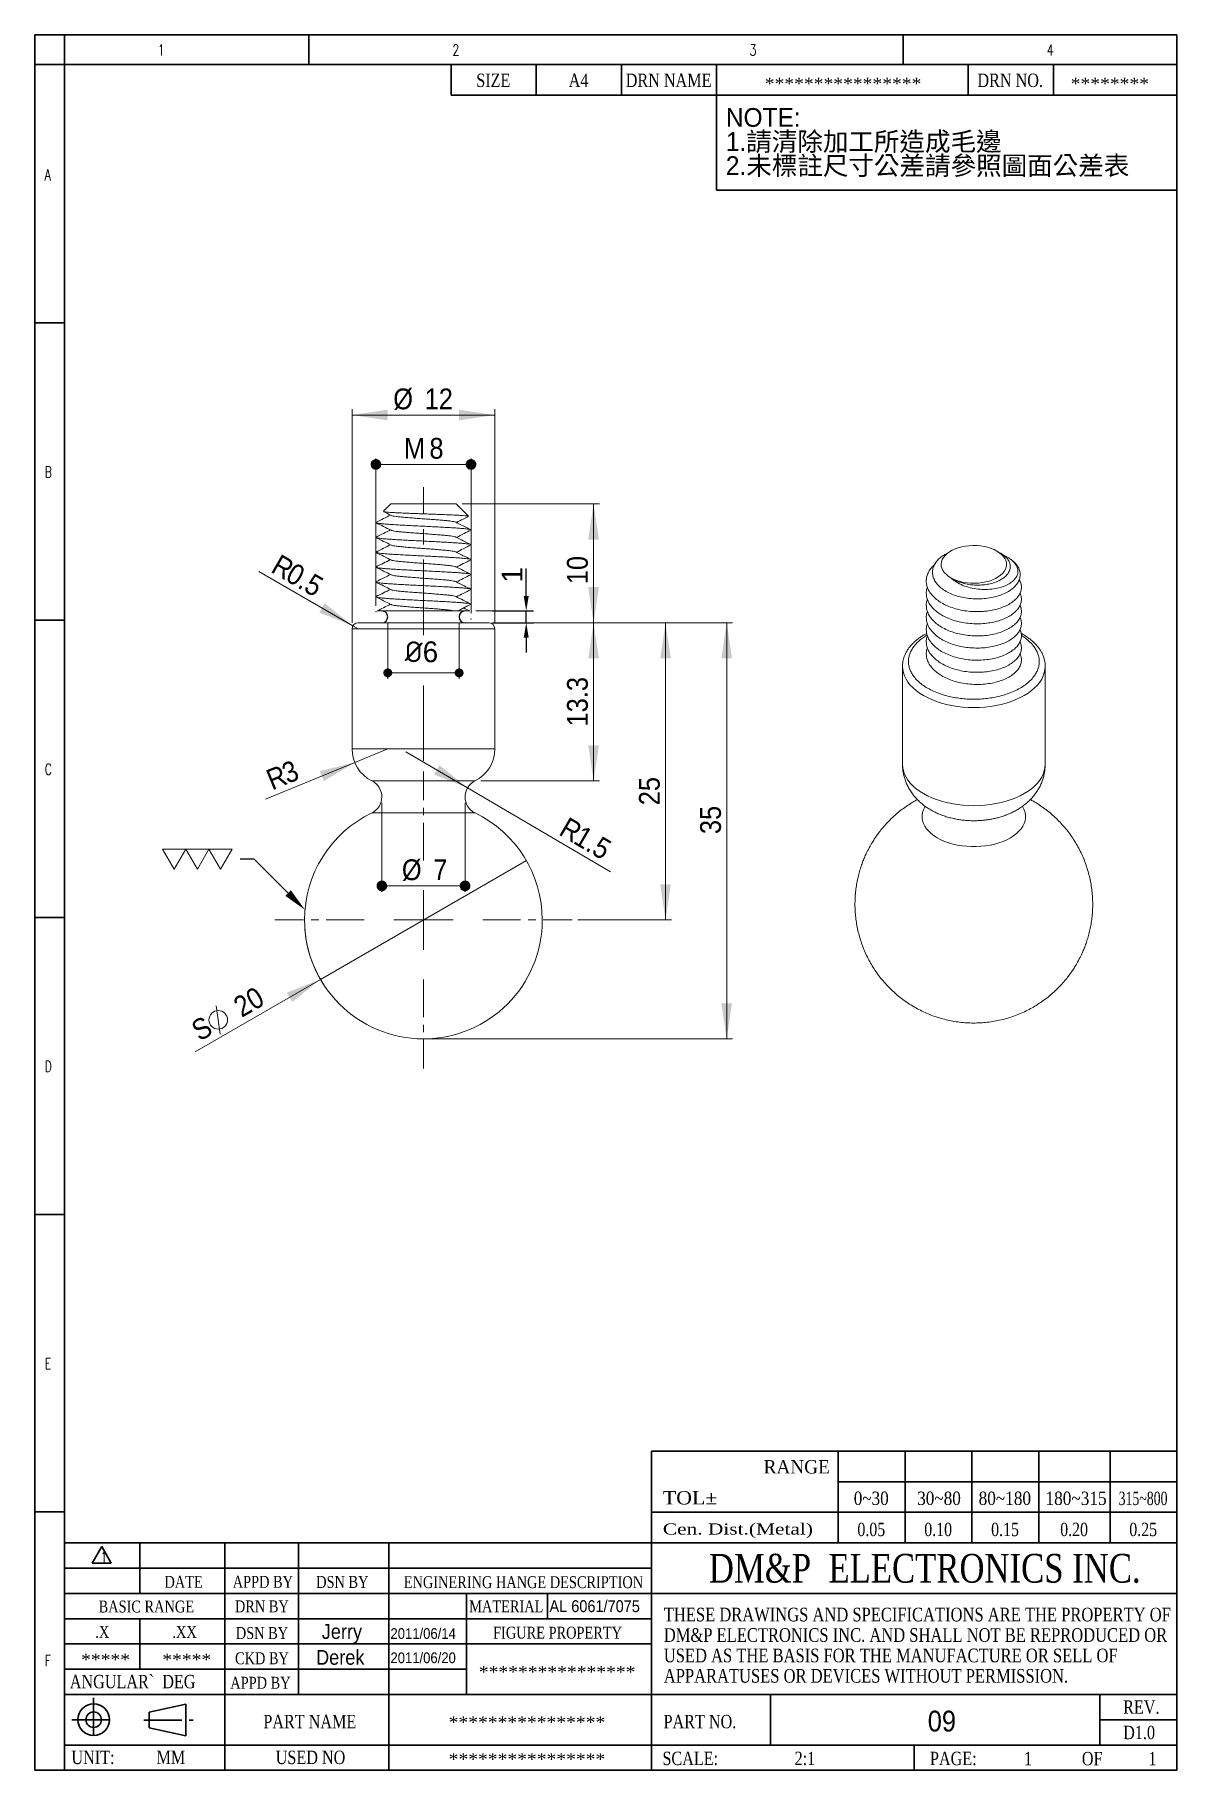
# Model space of a CAD drawing. Header units: millimetres. Extents: x 10 to 202, y 2 to 295.
import ezdxf
from ezdxf import colors
from ezdxf.entities.mleader import LeaderData, LeaderLine
from ezdxf.math import Vec2, Vec3

# ---------------------------------------------------------------- set-up
doc = ezdxf.new("R2010")
doc.units = ezdxf.units.MM
doc.header["$PDSIZE"] = -1
doc.linetypes.add('CENTER', pattern=[10.16, 6.35, -1.27, 1.27, -1.27])
doc.linetypes.add('CENTERX2', pattern=[20.32, 12.7, -2.54, 2.54, -2.54])
doc.layers.add('SLD-0', color=179, linetype='Continuous')
for name, color, linetype, lineweight in [('中心線2', 1, 'CENTER', 15), ('尺寸標柱線', 3, 'Continuous', 15), ('文字線性', 179, 'Continuous', 15)]:
    doc.layers.add(name, color=color, linetype=linetype, lineweight=lineweight)
doc.styles.add('SLDTEXTSTYLE0', font='GOTHIC.TTF', dxfattribs={"width": 0.913})
doc.styles.add('SLDTEXTSTYLE1', font='')
doc.styles.add('SLDTEXTSTYLE10', font='times.ttf', dxfattribs={"width": 1.26888})
doc.styles.add('SLDTEXTSTYLE11', font='times.ttf', dxfattribs={"width": 0.786331})
doc.styles.add('SLDTEXTSTYLE12', font='times.ttf', dxfattribs={"width": 0.8})
doc.styles.add('SLDTEXTSTYLE13', font='times.ttf', dxfattribs={"width": 1.090687})
doc.styles.add('SLDTEXTSTYLE14', font='txt_____.ttf', dxfattribs={"width": 0.75})
doc.styles.add('SLDTEXTSTYLE15', font='txt_____.ttf', dxfattribs={"width": 0.7})
doc.styles.add('SLDTEXTSTYLE2', font='', dxfattribs={"bigfont": 'bigfont'})
doc.styles.add('SLDTEXTSTYLE3', font='times.ttf', dxfattribs={"width": 0.950828})
doc.styles.add('SLDTEXTSTYLE4', font='times.ttf', dxfattribs={"width": 1.081739})
doc.styles.add('SLDTEXTSTYLE5', font='times.ttf', dxfattribs={"width": 0.846979})
doc.styles.add('SLDTEXTSTYLE6', font='times.ttf', dxfattribs={"width": 0.850598})
doc.styles.add('SLDTEXTSTYLE7', font='times.ttf', dxfattribs={"width": 0.853029})
doc.styles.add('SLDTEXTSTYLE8', font='times.ttf', dxfattribs={"width": 0.854773})
doc.styles.add('SLDTEXTSTYLE9', font='times.ttf', dxfattribs={"width": 0.683818})
doc.styles.get("Standard").update_dxf_attribs({"font": 'GOTHIC.TTF'})
doc.styles.get('SLDTEXTSTYLE1').set_extended_font_data('新細明體')
doc.styles.get('SLDTEXTSTYLE2').set_extended_font_data('新細明體')
doc.dimstyles.new('ISO-25', dxfattribs={"dimtxt": 3.5, "dimasz": 2.5, "dimexe": 1.25, "dimexo": 0.625, "dimtad": 1, "dimlfac": 0.5, "dimtxsty": 'Standard', "dimcen": 2.5, "dimadec": 0, "dimazin": 0, "dimtfac": 1, "dimtmove": 0, "dimatfit": 3, "dimfxl": 0, "dimarcsym": 0})
doc.dimstyles.new('SLDDIMSTYLE0', dxfattribs={"dimtxt": 3.5, "dimasz": 1.8, "dimexe": 0, "dimexo": 0.0625, "dimgap": 0.875, "dimtad": 2, "dimdec": 1, "dimlfac": 0.5, "dimrnd": 1e-09, "dimzin": 12, "dimdsep": 46, "dimtxsty": 'SLDTEXTSTYLE0', "dimblk1": 'DOT', "dimblk2": 'DOT', "dimsah": 1, "dimcen": 0.09, "dimadec": 0, "dimazin": 0, "dimtfac": 1, "dimtdec": 1, "dimtofl": 0, "dimtmove": 0, "dimatfit": 3, "dimldrblk": 'DOT', "dimfxl": 0, "dimtolj": 1, "dimtzin": 12, "dimarcsym": 0})
doc.dimstyles.new('SLDDIMSTYLE1', dxfattribs={"dimtxt": 3.5, "dimasz": 6, "dimexe": 0, "dimexo": 0.0625, "dimgap": 0.875, "dimtad": 2, "dimlfac": 0.5, "dimrnd": 1e-09, "dimzin": 12, "dimdsep": 46, "dimtxsty": 'SLDTEXTSTYLE0', "dimsah": 1, "dimcen": 0.09, "dimadec": 0, "dimazin": 0, "dimtfac": 1, "dimtofl": 0, "dimtmove": 0, "dimatfit": 3, "dimfxl": 0, "dimtolj": 1, "dimtzin": 12, "dimarcsym": 0})
doc.dimstyles.new('SLDDIMSTYLE2', dxfattribs={"dimtxt": 3.5, "dimasz": 6, "dimexe": 0, "dimexo": 0.0625, "dimgap": 0.875, "dimtad": 2, "dimlfac": 0.5, "dimrnd": 1e-09, "dimzin": 12, "dimdsep": 46, "dimtxsty": 'SLDTEXTSTYLE0', "dimsah": 1, "dimcen": 0.09, "dimadec": 0, "dimazin": 0, "dimtfac": 1, "dimtmove": 0, "dimatfit": 3, "dimfxl": 0, "dimtolj": 1, "dimtzin": 12, "dimarcsym": 0})
doc.dimstyles.new('SLDDIMSTYLE3', dxfattribs={"dimtxt": 3.5, "dimasz": 6, "dimexe": 0, "dimexo": 0.0625, "dimgap": 0.875, "dimtad": 2, "dimdec": 1, "dimlfac": 0.5, "dimrnd": 1e-09, "dimzin": 12, "dimdsep": 46, "dimtxsty": 'SLDTEXTSTYLE0', "dimsah": 1, "dimcen": 0.09, "dimadec": 0, "dimazin": 0, "dimtfac": 1, "dimtdec": 1, "dimtofl": 0, "dimtmove": 0, "dimatfit": 3, "dimfxl": 0, "dimtolj": 1, "dimtzin": 12, "dimarcsym": 0})
doc.dimstyles.new('SLDDIMSTYLE4', dxfattribs={"dimtxt": 3.5, "dimasz": 6, "dimexe": 0, "dimexo": 0.0625, "dimgap": 0.875, "dimtad": 2, "dimlfac": 0.5, "dimrnd": 1e-09, "dimzin": 12, "dimdsep": 46, "dimtxsty": 'SLDTEXTSTYLE0', "dimsah": 1, "dimcen": 0.09, "dimadec": 0, "dimazin": 0, "dimtfac": 1, "dimtofl": 0, "dimtmove": 0, "dimatfit": 3, "dimfxl": 0, "dimtolj": 1, "dimtzin": 12, "dimarcsym": 0})
doc.dimstyles.new('SLDDIMSTYLE5', dxfattribs={"dimtxt": 3.5, "dimasz": 6, "dimexe": 0, "dimexo": 0.0625, "dimgap": 0.875, "dimtad": 2, "dimdec": 1, "dimlfac": 0.5, "dimrnd": 1e-09, "dimzin": 12, "dimdsep": 46, "dimtxsty": 'SLDTEXTSTYLE0', "dimsah": 1, "dimcen": 0.09, "dimadec": 0, "dimazin": 0, "dimtfac": 1, "dimtdec": 1, "dimtofl": 0, "dimtmove": 1, "dimatfit": 3, "dimfxl": 0, "dimtolj": 1, "dimtzin": 12, "dimarcsym": 0})
doc.dimstyles.new('SLDDIMSTYLE6', dxfattribs={"dimtxt": 3.5, "dimasz": 6, "dimexe": 0, "dimexo": 0.0625, "dimgap": 0.875, "dimtad": 2, "dimdec": 1, "dimlfac": 0.5, "dimrnd": 1e-09, "dimzin": 12, "dimdsep": 46, "dimtxsty": 'SLDTEXTSTYLE0', "dimsah": 1, "dimcen": 0.09, "dimadec": 0, "dimazin": 0, "dimtfac": 1, "dimtdec": 1, "dimtofl": 0, "dimtmove": 0, "dimatfit": 3, "dimfxl": 0, "dimtolj": 1, "dimtzin": 12, "dimarcsym": 0})
doc.dimstyles.new('SLDDIMSTYLE7', dxfattribs={"dimtxt": 3.5, "dimasz": 1.8, "dimexe": 0, "dimexo": 0.0625, "dimgap": 0.875, "dimtad": 2, "dimlfac": 0.5, "dimrnd": 1e-09, "dimzin": 12, "dimdsep": 46, "dimtxsty": 'SLDTEXTSTYLE0', "dimblk1": 'DOT', "dimblk2": 'DOT', "dimsah": 1, "dimcen": 0.09, "dimadec": 0, "dimazin": 0, "dimtfac": 1, "dimtofl": 0, "dimtmove": 0, "dimatfit": 3, "dimldrblk": 'DOT', "dimfxl": 0, "dimtolj": 1, "dimtzin": 12, "dimarcsym": 0})

msp = doc.modelspace()

# ---------------------------------------------------------------- texts
at = {"layer": 'SLD-0', "color": 7, "attachment_point": 1}
for s, insert, char_height, style in [('1', (30.683, 292.852), 1.852, 'SLDTEXTSTYLE14'), ('2', (80.267, 292.852), 1.852, 'SLDTEXTSTYLE14'), ('3', (130.267, 292.852), 1.852, 'SLDTEXTSTYLE14'), ('4', (180.267, 292.852), 1.852, 'SLDTEXTSTYLE14'), ('SIZE', (84.292, 287.956), 2.25, 'SLDTEXTSTYLE12'), ('A4', (99.849, 287.956), 2.25, 'SLDTEXTSTYLE12'), ('DRN NAME', (109.447, 287.956), 2.25, 'SLDTEXTSTYLE12'), ('****************', (132.836, 287.246), 2, 'SLDTEXTSTYLE13'), ('DRN NO.', (168.619, 287.956), 2.25, 'SLDTEXTSTYLE12'), ('********', (184.314, 287.246), 2, 'SLDTEXTSTYLE13'), ('A', (11.667, 271.852), 1.852, 'SLDTEXTSTYLE14'), ('B', (11.667, 221.852), 1.852, 'SLDTEXTSTYLE14'), ('C', (11.667, 171.852), 1.852, 'SLDTEXTSTYLE14'), ('D', (11.667, 121.852), 1.852, 'SLDTEXTSTYLE14'), ('E', (11.667, 71.852), 1.852, 'SLDTEXTSTYLE14'), ('RANGE', (132.652, 54.684), 2.25, 'SLDTEXTSTYLE3'), ('TOL±', (115.692, 49.471), 2.25, 'SLDTEXTSTYLE4'), ('0~30', (147.819, 49.39), 2.25, 'SLDTEXTSTYLE5'), ('30~80', (158.486, 49.39), 2.25, 'SLDTEXTSTYLE6'), ('80~180', (168.825, 49.39), 2.25, 'SLDTEXTSTYLE7'), ('180~315', (180.075, 49.39), 2.25, 'SLDTEXTSTYLE8'), ('315~800', (192.375, 49.371), 2.25, 'SLDTEXTSTYLE9'), ('Cen. Dist.(Metal)', (115.692, 44.034), 1.875, 'SLDTEXTSTYLE10'), ('0.05', (148.425, 44.147), 2.25, 'SLDTEXTSTYLE11'), ('0.10', (159.675, 44.147), 2.25, 'SLDTEXTSTYLE11'), ('0.15', (170.925, 44.147), 2.25, 'SLDTEXTSTYLE11'), ('0.20', (182.55, 44.147), 2.25, 'SLDTEXTSTYLE11'), ('0.25', (194.175, 44.147), 2.25, 'SLDTEXTSTYLE11'), ('1', (21.068, 39.252), 1.8, 'SLDTEXTSTYLE15'), ('DM&P  ELECTRONICS INC.', (123.441, 38.903), 4.83, 'SLDTEXTSTYLE12'), ('DATE', (31.828, 35.206), 2, 'SLDTEXTSTYLE12'), ('APPD BY', (43.321, 35.206), 2, 'SLDTEXTSTYLE12'), ('DSN BY', (57.36, 35.19), 2, 'SLDTEXTSTYLE12'), ('ENGINERING HANGE DESCRIPTION', (72.1, 35.155), 2, 'SLDTEXTSTYLE12'), ('BASIC RANGE', (20.757, 31.05), 2, 'SLDTEXTSTYLE12'), ('DRN BY', (43.687, 31.081), 2, 'SLDTEXTSTYLE12'), ('MATERIAL', (83.109, 31.081), 2, 'SLDTEXTSTYLE12'), ('.X', (20.197, 26.77), 2, 'SLDTEXTSTYLE12'), ('.XX', (33.175, 26.77), 2, 'SLDTEXTSTYLE12'), ('DSN BY', (43.841, 26.595), 2, 'SLDTEXTSTYLE12'), ('FIGURE PROPERTY', (87.129, 26.655), 2, 'SLDTEXTSTYLE12'), ('F', (11.667, 21.852), 1.852, 'SLDTEXTSTYLE14'), ('*****', (17.803, 22.113), 2, 'SLDTEXTSTYLE13'), ('*****', (31.466, 22.113), 2, 'SLDTEXTSTYLE13'), ('CKD BY', (43.705, 22.345), 2, 'SLDTEXTSTYLE12'), ('ANGULAR`  DEG', (15.904, 18.549), 2.25, 'SLDTEXTSTYLE12'), ('APPD BY', (42.905, 18.224), 2, 'SLDTEXTSTYLE12'), ('****************', (84.726, 20.037), 2, 'SLDTEXTSTYLE13'), ('PART NAME', (48.472, 11.819), 2.25, 'SLDTEXTSTYLE12'), ('PART NO.', (115.806, 11.819), 2.25, 'SLDTEXTSTYLE12'), ('REV.', (193.141, 14.264), 2.25, 'SLDTEXTSTYLE12'), ('****************', (79.645, 11.569), 2, 'SLDTEXTSTYLE13'), ('D1.0', (193.141, 9.988), 2.25, 'SLDTEXTSTYLE12'), ('UNIT:', (16.182, 5.8), 2.25, 'SLDTEXTSTYLE12'), ('MM', (30.495, 5.8), 2.25, 'SLDTEXTSTYLE12'), ('USED NO', (50.554, 5.8), 2.25, 'SLDTEXTSTYLE12'), ('****************', (79.645, 5.379), 2, 'SLDTEXTSTYLE13'), ('SCALE:', (115.619, 5.629), 2.25, 'SLDTEXTSTYLE12'), ('2:1', (137.865, 5.629), 2.25, 'SLDTEXTSTYLE12'), ('PAGE:', (160.637, 5.616), 2.25, 'SLDTEXTSTYLE12'), ('1', (176.458, 5.594), 2.25, 'SLDTEXTSTYLE12'), ('OF', (186.19, 5.594), 2.25, 'SLDTEXTSTYLE12'), ('1', (197.394, 5.594), 2.25, 'SLDTEXTSTYLE12')]:
    msp.add_mtext(s, dxfattribs=dict(at, insert=insert, char_height=char_height, style=style))
at = {"layer": '尺寸標柱線', "color": 5, "insert": (75.069, 190.656), "char_height": 3.5, "attachment_point": 5}
msp.add_mtext('{\\fISOCPEUR|b0|i0|c0|p34;%%C}6', dxfattribs=at)
at = {"layer": '文字線性', "color": 5, "attachment_point": 1, "style": 'SLDTEXTSTYLE0'}
for s, insert, char_height in [('AL 6061/7075', (96.615, 31.113), 2), ('Jerry', (58.301, 27.096), 2.5), ('2011/06/14', (69.859, 26.407), 1.8), ('Derek', (57.341, 22.754), 2.5), ('2011/06/20', (69.859, 22.325), 1.8), ('09', (160.263, 12.531), 3.5)]:
    msp.add_mtext(s, dxfattribs=dict(at, insert=insert, char_height=char_height))

# ---------------------------------------------------------------- blocks, each defined once
blk = doc.blocks.new('SW_NOTE_0')
at = {"layer": '文字線性', "color": 0, "char_height": 3.5, "attachment_point": 1}
for s, insert, style in [('NOTE:', (0, 4.37), 'SLDTEXTSTYLE1'), ('1.請清除加工所造成毛邊', (0, -0.13), 'SLDTEXTSTYLE2'), ('2.未標註尺寸公差請參照圖面公差表', (0, -4.63), 'SLDTEXTSTYLE2')]:
    blk.add_mtext(s, dxfattribs=dict(at, insert=insert, style=style))
blk = doc.blocks.new('SW_NOTE_1')
at = {"layer": 'SLD-0', "color": 0, "char_height": 2.3, "attachment_point": 1, "style": 'SLDTEXTSTYLE12'}
for s, insert in [('THESE DRAWINGS AND SPECIFICATIONS ARE THE PROPERTY OF', (0, 3.02)), ('DM&P ELECTRONICS INC. AND SHALL NOT BE REPRODUCED OR ', (0, -0.42)), ('USED AS THE BASIS FOR THE MANUFACTURE OR SELL OF ', (0, -3.86)), ('APPARATUSES OR DEVICES WITHOUT PERMISSION.', (0, -7.29))]:
    blk.add_mtext(s, dxfattribs=dict(at, insert=insert))
blk = doc.blocks.new('_DOT')
at = {"color": 0, "linetype": 'ByBlock', "lineweight": -2}
blk.add_line((-0.5, 0), (-1, 0), dxfattribs=at)
at = {"color": 0, "linetype": 'ByBlock', "const_width": 0.5}
blk.add_lwpolyline([(-0.25, 0, 1), (0.25, 0, 1)], format="xyb", close=True, dxfattribs=at)
blk = doc.blocks.new('*D4')
at = {"layer": '尺寸標柱線', "color": 5}
for p, q in [((67.41, 198.44), (67.41, 223.2)), ((67.41, 222.2), (83.41, 222.2)), ((83.41, 197.19), (83.41, 223.2))]:
    blk.add_line(p, q, dxfattribs=at)
at = {"layer": '尺寸標柱線', "color": 5, "xscale": 1.8, "yscale": 1.8, "rotation": 180.0000000000004}
blk.add_blockref('_DOT', (67.41, 222.2, 0.2), dxfattribs=at)
at = {"layer": '尺寸標柱線', "color": 5, "xscale": 1.8, "yscale": 1.8}
blk.add_blockref('_DOT', (83.41, 222.2, 0.2), dxfattribs=at)
at = {"layer": '尺寸標柱線', "color": 5, "char_height": 3.5, "attachment_point": 1, "style": 'SLDTEXTSTYLE0'}
for s, insert in [('M', (72.12, 226.67)), ('8', (76.41, 226.67))]:
    blk.add_mtext(s, dxfattribs=dict(at, insert=insert))
blk = doc.blocks.new('*D5')
at = {"layer": '尺寸標柱線', "color": 5}
for p, q in [((87.41, 195.56), (127.43, 195.56)), ((126.43, 125.56), (126.43, 195.56)), ((76.41, 125.56), (127.43, 125.56))]:
    blk.add_line(p, q, dxfattribs=at)
for points in [[(126.43, 195.56), (125.53, 189.56), (127.33, 189.56)], [(126.43, 125.56), (127.33, 131.56), (125.53, 131.56)]]:
    blk.add_solid(points, dxfattribs=at)
at = {"layer": '尺寸標柱線', "color": 5, "insert": (121.96, 160.01), "char_height": 3.5, "attachment_point": 1, "rotation": 90, "style": 'SLDTEXTSTYLE0'}
blk.add_mtext('35', dxfattribs=at)
blk = doc.blocks.new('SW_SYMBOL_MOD_SPHDIA')
at = {"layer": '尺寸標柱線', "color": 0}
blk.add_line((800, 0), (1200, 1000), dxfattribs=at)
blk.add_circle((1000, 500), 350, dxfattribs=at)
at = {"layer": '尺寸標柱線', "color": 0, "insert": (300, 525), "char_height": 783, "attachment_point": 5, "style": 'SLDTEXTSTYLE0'}
blk.add_mtext('S', dxfattribs=at)
blk = doc.blocks.new('*D6')
at = {"layer": '尺寸標柱線', "color": 5}
for q in [(92.73, 155.56), (36.99, 123.38)]:
    blk.add_line((58.09, 135.56), q, dxfattribs=at)
blk.add_arc((75.41, 145.56), 20, 182.8624, 212.8624, dxfattribs=at)
blk.add_solid([(58.09, 135.56), (52.44, 133.34), (53.34, 131.78)], dxfattribs=at)
at = {"layer": '尺寸標柱線', "color": 5, "xscale": 0.004470703125, "yscale": 0.004470703125, "zscale": 0.004470703125, "rotation": 29.99999999999999}
blk.add_blockref('SW_SYMBOL_MOD_SPHDIA', (38.13, 124.58), dxfattribs=at)
at = {"layer": '尺寸標柱線', "color": 5, "insert": (43.08, 132.11), "char_height": 3.5, "attachment_point": 1, "rotation": 30, "style": 'SLDTEXTSTYLE0'}
blk.add_mtext('20', dxfattribs=at)
blk = doc.blocks.new('*D8')
at = {"layer": '尺寸標柱線', "color": 5}
for p, q in [((81.91, 215.56), (105.03, 215.56)), ((104.03, 215.56), (104.03, 195.56)), ((87.41, 195.56), (105.03, 195.56))]:
    blk.add_line(p, q, dxfattribs=at)
for points in [[(104.03, 215.56), (103.13, 209.56), (104.93, 209.56)], [(104.03, 195.56), (104.93, 201.56), (103.13, 201.56)]]:
    blk.add_solid(points, dxfattribs=at)
at = {"layer": '尺寸標柱線', "color": 5, "insert": (99.56, 202.05), "char_height": 3.5, "attachment_point": 1, "rotation": 90, "style": 'SLDTEXTSTYLE0'}
blk.add_mtext('10', dxfattribs=at)
blk = doc.blocks.new('*D9')
at = {"layer": '尺寸標柱線', "color": 5}
for p, q in [((87.41, 195.56), (105.03, 195.56)), ((104.03, 195.56), (104.03, 168.96)), ((85.07, 168.96), (105.03, 168.96))]:
    blk.add_line(p, q, dxfattribs=at)
for points in [[(104.03, 195.56), (103.13, 189.56), (104.93, 189.56)], [(104.03, 168.96), (104.93, 174.96), (103.13, 174.96)]]:
    blk.add_solid(points, dxfattribs=at)
at = {"layer": '尺寸標柱線', "color": 5, "insert": (99.56, 178.12), "char_height": 3.5, "attachment_point": 1, "rotation": 90, "style": 'SLDTEXTSTYLE0'}
blk.add_mtext('13.3', dxfattribs=at)
blk = doc.blocks.new('*D10')
at = {"layer": '尺寸標柱線', "color": 5}
for p, q in [((87.41, 195.56), (117.14, 195.56)), ((116.14, 145.56), (116.14, 195.56)), ((101.41, 145.56), (117.14, 145.56))]:
    blk.add_line(p, q, dxfattribs=at)
for points in [[(116.14, 195.56), (115.24, 189.56), (117.04, 189.56)], [(116.14, 145.56), (117.04, 151.56), (115.24, 151.56)]]:
    blk.add_solid(points, dxfattribs=at)
at = {"layer": '尺寸標柱線', "color": 5, "insert": (111.67, 164.86), "char_height": 3.5, "attachment_point": 1, "rotation": 90, "style": 'SLDTEXTSTYLE0'}
blk.add_mtext('25', dxfattribs=at)
blk = doc.blocks.new('*D11')
at = {"layer": '尺寸標柱線', "color": 5}
for q in [(69.41, 174.33), (48.83, 165.87)]:
    blk.add_line((63.86, 172.05), q, dxfattribs=at)
blk.add_solid([(63.86, 172.05), (57.97, 170.6), (58.65, 168.93)], dxfattribs=at)
at = {"layer": '尺寸標柱線', "color": 5, "char_height": 3.5, "attachment_point": 1, "rotation": 22.3512, "style": 'SLDTEXTSTYLE0'}
for s, insert in [('3', (51.23, 171.66)), ('R', (48.61, 170.58))]:
    blk.add_mtext(s, dxfattribs=dict(at, insert=insert))
blk = doc.blocks.new('*D12')
at = {"layer": '尺寸標柱線', "color": 5}
for q in [(72.47, 173.85), (106.9, 153.66)]:
    blk.add_line((82.82, 167.78), q, dxfattribs=at)
blk.add_solid([(82.82, 167.78), (78.1, 171.6), (77.19, 170.04)], dxfattribs=at)
at = {"layer": '尺寸標柱線', "color": 5, "char_height": 3.5, "attachment_point": 1, "rotation": 329.6675, "style": 'SLDTEXTSTYLE0'}
for s, insert in [('R', (99.77, 163.01)), ('1.5', (102.21, 161.58))]:
    blk.add_mtext(s, dxfattribs=dict(at, insert=insert))
blk = doc.blocks.new('*D13')
at = {"layer": '尺寸標柱線', "color": 5}
for q in [(47.72, 204.19), (64.41, 194.56)]:
    blk.add_line((63.54, 195.06), q, dxfattribs=at)
blk.add_solid([(63.54, 195.06), (58.79, 198.84), (57.89, 197.28)], dxfattribs=at)
at = {"layer": '尺寸標柱線', "color": 5, "char_height": 3.5, "attachment_point": 1, "rotation": 330, "style": 'SLDTEXTSTYLE0'}
for s, insert in [('R', (51.3, 207.22)), ('0.5', (53.75, 205.8))]:
    blk.add_mtext(s, dxfattribs=dict(at, insert=insert))
blk = doc.blocks.new('*D14')
at = {"layer": '尺寸標柱線', "color": 5}
for p, q in [((63.41, 195.56), (63.41, 231.51)), ((87.41, 195.56), (87.41, 231.51)), ((63.41, 230.51), (87.41, 230.51))]:
    blk.add_line(p, q, dxfattribs=at)
for points in [[(63.41, 230.51), (69.41, 229.61), (69.41, 231.41)], [(87.41, 230.51), (81.41, 231.41), (81.41, 229.61)]]:
    blk.add_solid(points, dxfattribs=at)
at = {"layer": '尺寸標柱線', "color": 5, "char_height": 3.5, "attachment_point": 1, "style": 'SLDTEXTSTYLE0'}
for s, insert in [('%%c', (70.33, 234.98)), ('12', (75.61, 234.98))]:
    blk.add_mtext(s, dxfattribs=dict(at, insert=insert))
blk = doc.blocks.new('*D15')
at = {"layer": '尺寸標柱線', "color": 5}
for p, q in [((68.41, 165.27), (68.41, 150.29)), ((82.41, 165.27), (82.41, 150.29)), ((82.41, 151.29), (68.41, 151.29))]:
    blk.add_line(p, q, dxfattribs=at)
at = {"layer": '尺寸標柱線', "color": 5, "xscale": 1.8, "yscale": 1.8, "rotation": 180.0000000000004}
blk.add_blockref('_DOT', (68.41, 151.29, 0.2), dxfattribs=at)
at = {"layer": '尺寸標柱線', "color": 5, "xscale": 1.8, "yscale": 1.8}
blk.add_blockref('_DOT', (82.41, 151.29, 0.2), dxfattribs=at)
at = {"layer": '尺寸標柱線', "color": 5, "char_height": 3.5, "attachment_point": 1, "style": 'SLDTEXTSTYLE0'}
for s, insert in [('%%c', (71.78, 155.76)), ('7', (77.06, 155.76))]:
    blk.add_mtext(s, dxfattribs=dict(at, insert=insert))
blk = doc.blocks.new('SW_CENTERMARKSYMBOL_0')
at = {"layer": '中心線2', "color": 0}
for p, q in [((0, 10), (0, 25)), ((0, 0), (0, 5)), ((-10, 0), (-25, 0)), ((0, 0), (-5, 0)), ((0, 0), (0, -5)), ((0, 0), (5, 0)), ((10, 0), (25, 0)), ((0, -10), (0, -25))]:
    blk.add_line(p, q, dxfattribs=at)
blk = doc.blocks.new('*D19')
at = {"layer": 'Defpoints', "color": 0}
for p in [(86.41, 197.56), (92.7, 197.56), (86.41, 195.56)]:
    blk.add_point(p, dxfattribs=at)
at = {"layer": '尺寸標柱線', "color": 0, "lineweight": -2}
for p, q in [((92.7, 200.06), (92.7, 204.7)), ((87.03, 197.56), (93.95, 197.56)), ((92.7, 195.56), (92.7, 197.56)), ((87.03, 195.56), (93.95, 195.56)), ((92.7, 193.06), (92.7, 190.56))]:
    blk.add_line(p, q, dxfattribs=at)
at = {"layer": '尺寸標柱線', "color": 0}
for points in [[(92.28, 200.06), (93.12, 200.06), (92.7, 197.56)], [(92.28, 193.06), (93.12, 193.06), (92.7, 195.56)]]:
    blk.add_solid(points, dxfattribs=at)
at = {"layer": '尺寸標柱線', "color": 0, "insert": (90.32, 203.63), "char_height": 3.5, "attachment_point": 5, "rotation": 90}
blk.add_mtext('1', dxfattribs=at)

# ---------------------------------------------------------------- dimensions: what is measured, and where the dimension line sits
at = {"layer": '尺寸標柱線', "color": 5}
for base, p1, p2, text, dimstyle, picture, middle in [((87.407, 230.51), (63.407, 194.556), (87.407, 194.556), '%%c<>', 'SLDDIMSTYLE1', '*D14', (75.556, 230.51)), ((83.405, 222.199), (67.412, 197.444), (83.405, 196.188), 'M<>', 'SLDDIMSTYLE0', '*D4', (75.556, 222.199)), ((68.407, 151.29), (82.407, 166.268), (68.407, 166.268), '%%c<>', 'SLDDIMSTYLE7', '*D15', (75.709, 151.29))]:
    dim = msp.add_linear_dim(base=base, p1=p1, p2=p2, text=text, dimstyle=dimstyle, dxfattribs=at)
    dim.commit()
    dim.dimension.update_dxf_attribs({"geometry": picture, "text_midpoint": middle, "dimtype": 160})
for base, p1, p2, dimstyle, picture, middle in [((104.029, 195.556), (80.907, 215.556), (86.407, 195.556), 'SLDDIMSTYLE1', '*D8', (104.029, 204.635)), ((126.427, 195.556), (75.407, 125.556), (86.407, 195.556), 'SLDDIMSTYLE1', '*D5', (126.427, 162.594)), ((104.029, 168.956), (86.407, 195.556), (84.073, 168.956), 'SLDDIMSTYLE3', '*D9', (104.029, 182.647)), ((116.137, 195.556), (100.407, 145.556), (86.407, 195.556), 'SLDDIMSTYLE1', '*D10', (116.137, 167.443))]:
    dim = msp.add_linear_dim(base=base, p1=p1, p2=p2, angle=90, dimstyle=dimstyle, dxfattribs=at)
    dim.commit()
    dim.dimension.update_dxf_attribs({"geometry": picture, "text_midpoint": middle, "dimtype": 160})
for center, mpoint, dimstyle, picture, middle in [((64.407, 194.556), (63.541, 195.056), 'SLDDIMSTYLE6', '*D13', (52.874, 201.214)), ((69.407, 174.33), (63.858, 172.049), 'SLDDIMSTYLE4', '*D11', (52.608, 167.423)), ((85.407, 166.268), (82.817, 167.783), 'SLDDIMSTYLE5', '*D12', (101.71, 156.729))]:
    dim = msp.add_radius_dim(center=center, mpoint=mpoint, dimstyle=dimstyle, dxfattribs=at)
    dim.commit()
    dim.dimension.update_dxf_attribs({"geometry": picture, "text_midpoint": middle, "dimtype": 164})
dim = msp.add_aligned_dim(p1=(86.407, 195.556), p2=(86.407, 197.556), distance=-6.293, dimstyle='ISO-25', dxfattribs=at)
dim.commit()
dim.dimension.update_dxf_attribs({"geometry": '*D19', "text_midpoint": (90.325, 203.629)})
dim = msp.add_diameter_dim_2p(p1=(92.727, 155.556), p2=(58.086, 135.556), text='<MOD-SPHDIA>20', dimstyle='SLDDIMSTYLE2', override={"dimpost": '<>'}, dxfattribs=at)
dim.commit()
dim.dimension.update_dxf_attribs({"geometry": '*D6', "text_midpoint": (43.998, 127.422), "dimtype": 163})

# ---------------------------------------------------------------- linework, layer by layer
at = {"color": 7, "linetype": 'Continuous', "lineweight": 15}
for p, q in [((69.907, 215.556), (68.668, 214.317)), ((75.407, 215.556), (69.907, 215.556)), ((80.907, 215.556), (75.407, 215.556)), ((81.322, 215.14), (80.907, 215.556)), ((80.907, 215.556), (82.145, 214.317)), ((82.979, 213.484), (82.145, 214.317)), ((164.127, 207.625), (163.251, 207.119)), ((172.492, 207.287), (171.907, 207.625)), ((173.098, 206.858), (173.674, 206.604)), ((82.407, 197.556), (67.619, 197.556)), ((68.407, 197.556), (83.195, 197.556)), ((63.407, 194.556), (63.407, 174.33)), ((86.407, 195.556), (64.407, 195.556)), ((87.407, 174.33), (87.407, 194.556)), ((156.017, 188.232), (156.017, 171.718)), ((180.017, 171.718), (180.017, 188.232))]:
    msp.add_line(p, q, dxfattribs=at)
at = {"color": 8, "linetype": 'Continuous', "lineweight": 15}
for p, q in [((87.407, 194.556), (63.407, 194.556)), ((87.407, 174.33), (63.407, 174.33)), ((66.74, 168.956), (84.073, 168.956)), ((84.102, 163.567), (66.711, 163.567))]:
    msp.add_line(p, q, dxfattribs=at)
at = {"color": 7, "linetype": 'Continuous', "lineweight": 15, "flags": 128}
msp.add_lwpolyline([(164.128, 203.135), (163.703, 203.411), (163.336, 203.713), (163.032, 204.038), (162.796, 204.381), (162.631, 204.738), (162.538, 205.103), (162.519, 205.472), (162.575, 205.84), (162.704, 206.202), (162.906, 206.552), (163.176, 206.887), (163.512, 207.201), (163.908, 207.491), (164.361, 207.752), (164.862, 207.981), (165.407, 208.175), (165.986, 208.331), (166.594, 208.447), (167.22, 208.521), (167.857, 208.554), (168.496, 208.543), (169.129, 208.489), (169.747, 208.394), (170.341, 208.257), (170.904, 208.082), (171.428, 207.87), (171.906, 207.625), (172.331, 207.349), (172.698, 207.047), (173.002, 206.722), (173.238, 206.379), (173.403, 206.022), (173.496, 205.657), (173.515, 205.287), (173.459, 204.92), (173.33, 204.558), (173.128, 204.208), (172.858, 203.873), (172.522, 203.559), (172.126, 203.269), (171.673, 203.008), (171.172, 202.779), (170.627, 202.585), (170.048, 202.429), (169.441, 202.313), (168.814, 202.238), (168.177, 202.206), (167.538, 202.217), (166.905, 202.27), (166.287, 202.366), (165.693, 202.502), (165.13, 202.677), (164.606, 202.889), (164.128, 203.135)], dxfattribs=at)
at = {"color": 8, "linetype": 'Continuous', "lineweight": 15, "flags": 128}
for points in [[(180.017, 188.234), (180.017, 188.232), (179.98, 187.689), (179.869, 187.149), (179.685, 186.615), (179.43, 186.092), (179.104, 185.581), (178.709, 185.087), (178.249, 184.613), (177.725, 184.161), (177.142, 183.733), (176.502, 183.334), (175.81, 182.965), (175.07, 182.628), (174.287, 182.326), (173.465, 182.06), (172.609, 181.832), (171.725, 181.644), (170.818, 181.496), (169.894, 181.39), (168.959, 181.326), (168.017, 181.305), (167.076, 181.326), (166.14, 181.39), (165.216, 181.496), (164.309, 181.644), (163.425, 181.832), (162.569, 182.06), (161.747, 182.326), (160.964, 182.628), (160.224, 182.965), (159.532, 183.334), (158.892, 183.733), (158.309, 184.161), (157.785, 184.613), (157.325, 185.087), (156.93, 185.581), (156.604, 186.092), (156.349, 186.615), (156.165, 187.149), (156.054, 187.689), (156.017, 188.213)], [(180.017, 171.718), (179.98, 171.174), (179.869, 170.634), (179.685, 170.1), (179.43, 169.577), (179.104, 169.067), (178.709, 168.573), (178.249, 168.098), (177.725, 167.646), (177.142, 167.219), (176.502, 166.819), (175.81, 166.45), (175.07, 166.113), (174.287, 165.811), (173.465, 165.545), (172.609, 165.317), (171.725, 165.129), (170.818, 164.982), (169.894, 164.875), (168.959, 164.812), (168.017, 164.79), (167.076, 164.812), (166.14, 164.875), (165.216, 164.982), (164.309, 165.129), (163.425, 165.317), (162.569, 165.545), (161.747, 165.811), (160.964, 166.113), (160.224, 166.45), (159.532, 166.819), (158.892, 167.219), (158.309, 167.646), (157.785, 168.098), (157.325, 168.573), (156.93, 169.067), (156.604, 169.577), (156.349, 170.1), (156.165, 170.634), (156.054, 171.174), (156.017, 171.718)], [(176.177, 164.663), (176.262, 164.524), (176.482, 164.078), (176.629, 163.622), (176.703, 163.16), (176.703, 162.697), (176.629, 162.235), (176.482, 161.779), (176.262, 161.333), (175.972, 160.901), (175.614, 160.486), (175.191, 160.092), (174.707, 159.722), (174.166, 159.379), (173.572, 159.066), (172.931, 158.787), (172.248, 158.543), (171.529, 158.336), (170.78, 158.169), (170.008, 158.042), (169.218, 157.957), (168.419, 157.914), (167.615, 157.914), (166.816, 157.957), (166.026, 158.042), (165.254, 158.169), (164.505, 158.336), (163.786, 158.543), (163.103, 158.787), (162.462, 159.066), (161.868, 159.379), (161.327, 159.722), (160.843, 160.092), (160.42, 160.486), (160.062, 160.901), (159.772, 161.333), (159.552, 161.779), (159.405, 162.235), (159.331, 162.697), (159.331, 163.16), (159.405, 163.622), (159.552, 164.078), (159.772, 164.524), (159.856, 164.661)]]:
    msp.add_lwpolyline(points, dxfattribs=at)
for centre, start, end in [((68.407, 196.556), 270, 90), ((82.407, 196.556), 90, 270)]:
    msp.add_arc(centre, 1, start, end)
at = {"color": 7, "linetype": 'Continuous', "lineweight": 15}
for centre, radius, start, end in [((64.407, 194.556), 1, 90, 180), ((86.407, 194.556), 1, 360, 90), ((69.407, 174.33), 6, 180, 243.6122), ((81.407, 174.33), 6, 296.3878, 0), ((65.407, 166.268), 3, 295.77146, 63.6122), ((85.407, 166.268), 3, 116.3878, 244.22854), ((75.407, 145.556), 20, 115.77146, 180), ((75.407, 145.556), 20, 0, 64.22854), ((75.407, 145.556), 20, 180, 0)]:
    msp.add_arc(centre, radius, start, end, dxfattribs=at)
for points, knots in [([(69.853, 213.681), (69.47, 213.487), (68.667, 213.083), (67.864, 212.679), (67.444, 212.468)], [0, 0, 0, 0, 0.47776466, 1, 1, 1, 1]), ([(82.967, 213.473), (82.954, 213.483), (82.923, 213.508), (82.615, 213.55), (82.103, 213.597), (81.391, 213.643), (80.527, 213.686), (79.509, 213.731), (78.395, 213.777), (77.201, 213.824), (75.986, 213.869), (74.75, 213.912), (73.56, 213.958), (72.431, 214.004), (71.415, 214.05), (70.514, 214.095), (69.774, 214.138), (69.201, 214.185), (68.829, 214.231), (68.644, 214.272), (68.669, 214.296), (68.68, 214.306)], [0, 0, 0, 0, 0.0425096, 0.0986874, 0.1565559, 0.2117533, 0.2685522, 0.3236564, 0.3804505, 0.4341125, 0.4893307, 0.5429957, 0.5982893, 0.6507744, 0.7048038, 0.7569304, 0.8106, 0.8620146, 0.9149718, 0.965563, 1, 1, 1, 1]), ([(68.676, 214.274), (68.686, 214.269), (69.115, 214.054), (69.543, 213.837), (69.962, 213.626)], [0, 0, 0, 0, 0.0224604, 1, 1, 1, 1]), ([(80.831, 212.486), (80.824, 212.493), (80.787, 212.525), (80.511, 212.587), (80.01, 212.668), (79.32, 212.743), (78.485, 212.819), (77.525, 212.9), (76.483, 212.98), (75.407, 213.056), (74.33, 213.131), (73.288, 213.212), (72.328, 213.293), (71.494, 213.368), (70.804, 213.444), (70.302, 213.524), (70.026, 213.586), (69.99, 213.619), (69.982, 213.626)], [0, 0, 0, 0, 0.018399, 0.0877683, 0.1571375, 0.2251598, 0.2931823, 0.3625515, 0.4319208, 0.4999431, 0.5679655, 0.6373348, 0.706704, 0.7747264, 0.8427488, 0.912118, 0.9814873, 1, 1, 1, 1]), ([(80.96, 212.431), (81.344, 212.624), (82.01, 212.96), (82.676, 213.295), (82.958, 213.437)], [0, 0, 0, 0, 0.5767699, 1, 1, 1, 1]), ([(67.444, 212.394), (67.863, 212.183), (68.701, 211.762), (69.539, 211.34), (69.957, 211.129)], [0, 0, 0, 0, 0.5003918, 1, 1, 1, 1]), ([(69.853, 211.181), (69.471, 210.988), (68.668, 210.583), (67.865, 210.179), (67.444, 209.968)], [0, 0, 0, 0, 0.4767145, 1, 1, 1, 1]), ([(83.347, 211.218), (83.338, 211.226), (83.304, 211.254), (83.041, 211.305), (82.565, 211.369), (81.9, 211.433), (81.087, 211.493), (80.135, 211.553), (79.059, 211.617), (77.884, 211.682), (76.656, 211.746), (75.407, 211.806), (74.158, 211.866), (72.929, 211.93), (71.755, 211.994), (70.679, 212.058), (69.727, 212.118), (68.913, 212.178), (68.249, 212.242), (67.773, 212.307), (67.51, 212.358), (67.476, 212.386), (67.466, 212.393)], [0, 0, 0, 0, 0.0197912, 0.0733948, 0.1273379, 0.1809414, 0.2335517, 0.2861621, 0.3397656, 0.3937087, 0.4473123, 0.4999226, 0.5525329, 0.6061365, 0.6600795, 0.7136831, 0.7662934, 0.8189037, 0.8725073, 0.9264504, 0.9800539, 1, 1, 1, 1]), ([(80.831, 209.986), (80.823, 209.993), (80.787, 210.025), (80.511, 210.087), (80.01, 210.168), (79.32, 210.243), (78.485, 210.319), (77.525, 210.4), (76.483, 210.48), (75.407, 210.556), (74.33, 210.631), (73.288, 210.712), (72.328, 210.793), (71.494, 210.868), (70.804, 210.944), (70.302, 211.024), (70.024, 211.087), (69.987, 211.121), (69.979, 211.128)], [0, 0, 0, 0, 0.0181671, 0.0873866, 0.1566061, 0.2244817, 0.2923573, 0.3615768, 0.4307963, 0.4986718, 0.5665474, 0.6357669, 0.7049864, 0.772862, 0.8407376, 0.9099571, 0.9791766, 1, 1, 1, 1]), ([(83.37, 211.218), (82.949, 211.429), (82.11, 211.851), (81.271, 212.274), (80.851, 212.486)], [0, 0, 0, 0, 0.5005363, 1, 1, 1, 1]), ([(80.96, 209.931), (81.396, 210.151), (82.198, 210.555), (83.001, 210.959), (83.369, 211.143)], [0, 0, 0, 0, 0.5428308, 1, 1, 1, 1]), ([(67.444, 209.894), (67.865, 209.682), (68.704, 209.26), (69.544, 208.837), (69.963, 208.626)], [0, 0, 0, 0, 0.50054, 1, 1, 1, 1]), ([(69.853, 208.681), (69.471, 208.488), (68.668, 208.083), (67.865, 207.679), (67.445, 207.468)], [0, 0, 0, 0, 0.4766947, 1, 1, 1, 1]), ([(67.445, 207.393), (67.865, 207.182), (68.705, 206.76), (69.544, 206.337), (69.963, 206.125)], [0, 0, 0, 0, 0.5005324, 1, 1, 1, 1]), ([(83.346, 208.719), (83.337, 208.726), (83.303, 208.754), (83.041, 208.805), (82.565, 208.869), (81.9, 208.933), (81.087, 208.993), (80.135, 209.053), (79.059, 209.117), (77.884, 209.182), (76.656, 209.246), (75.407, 209.306), (74.158, 209.366), (72.929, 209.43), (71.755, 209.494), (70.679, 209.558), (69.727, 209.618), (68.913, 209.678), (68.249, 209.742), (67.773, 209.807), (67.51, 209.858), (67.476, 209.886), (67.467, 209.893)], [0, 0, 0, 0, 0.0195818, 0.0732136, 0.1271851, 0.1808168, 0.2334548, 0.2860928, 0.3397246, 0.3936961, 0.4473278, 0.4999658, 0.5526038, 0.6062356, 0.6602071, 0.7138388, 0.7664768, 0.8191148, 0.8727466, 0.9267181, 0.9803498, 1, 1, 1, 1]), ([(83.346, 206.219), (83.337, 206.226), (83.303, 206.254), (83.041, 206.305), (82.565, 206.369), (81.9, 206.433), (81.087, 206.493), (80.135, 206.553), (79.059, 206.617), (77.884, 206.682), (76.656, 206.746), (75.407, 206.806), (74.158, 206.866), (72.929, 206.93), (71.755, 206.994), (70.679, 207.058), (69.727, 207.118), (68.913, 207.178), (68.249, 207.242), (67.773, 207.307), (67.511, 207.358), (67.477, 207.385), (67.468, 207.393)], [0, 0, 0, 0, 0.0194931, 0.0731468, 0.1271403, 0.180794, 0.2334535, 0.286113, 0.3397667, 0.3937602, 0.4474139, 0.5000734, 0.5527329, 0.6063866, 0.6603801, 0.7140338, 0.7666933, 0.8193528, 0.8730065, 0.927, 0.9806537, 1, 1, 1, 1]), ([(80.831, 207.486), (80.824, 207.493), (80.787, 207.525), (80.511, 207.587), (80.01, 207.668), (79.32, 207.743), (78.485, 207.819), (77.525, 207.9), (76.483, 207.98), (75.407, 208.056), (74.33, 208.131), (73.288, 208.212), (72.328, 208.293), (71.494, 208.368), (70.803, 208.444), (70.302, 208.524), (70.027, 208.586), (69.99, 208.619), (69.983, 208.625)], [0, 0, 0, 0, 0.0184158, 0.0878075, 0.1571991, 0.2252435, 0.2932878, 0.3626795, 0.4320711, 0.5001155, 0.5681598, 0.6375515, 0.7069431, 0.7749875, 0.8430318, 0.9124235, 0.9818152, 1, 1, 1, 1]), ([(83.369, 208.718), (82.949, 208.929), (82.109, 209.351), (81.27, 209.775), (80.851, 209.986)], [0, 0, 0, 0, 0.5005335, 1, 1, 1, 1]), ([(83.369, 206.218), (82.949, 206.429), (82.109, 206.851), (81.27, 207.274), (80.851, 207.486)], [0, 0, 0, 0, 0.5005132, 1, 1, 1, 1]), ([(80.96, 207.431), (81.346, 207.626), (82.152, 208.032), (82.958, 208.437), (83.378, 208.648)], [0, 0, 0, 0, 0.4788971, 1, 1, 1, 1]), ([(69.853, 206.181), (69.47, 205.988), (68.668, 205.583), (67.864, 205.179), (67.444, 204.968)], [0, 0, 0, 0, 0.4770182, 1, 1, 1, 1]), ([(67.444, 204.894), (67.864, 204.683), (68.704, 204.261), (69.543, 203.838), (69.962, 203.626)], [0, 0, 0, 0, 0.5005278, 1, 1, 1, 1]), ([(83.346, 203.719), (83.337, 203.726), (83.303, 203.754), (83.041, 203.805), (82.565, 203.869), (81.9, 203.933), (81.087, 203.993), (80.135, 204.053), (79.059, 204.117), (77.884, 204.182), (76.656, 204.246), (75.407, 204.306), (74.158, 204.366), (72.929, 204.43), (71.755, 204.494), (70.679, 204.558), (69.727, 204.618), (68.913, 204.678), (68.249, 204.742), (67.773, 204.807), (67.51, 204.858), (67.476, 204.886), (67.466, 204.893)], [0, 0, 0, 0, 0.019549, 0.0731671, 0.1271247, 0.1807427, 0.2333672, 0.2859917, 0.3396097, 0.3935674, 0.4471854, 0.4998099, 0.5524344, 0.6060524, 0.6600101, 0.7136281, 0.7662526, 0.8188771, 0.8724951, 0.9264527, 0.9800708, 1, 1, 1, 1]), ([(80.832, 204.986), (80.824, 204.993), (80.788, 205.025), (80.511, 205.087), (80.01, 205.168), (79.32, 205.243), (78.485, 205.319), (77.525, 205.4), (76.483, 205.48), (75.407, 205.556), (74.33, 205.631), (73.288, 205.712), (72.328, 205.793), (71.494, 205.868), (70.803, 205.944), (70.302, 206.024), (70.027, 206.086), (69.991, 206.118), (69.983, 206.125)], [0, 0, 0, 0, 0.018864, 0.0882383, 0.1576125, 0.2256398, 0.2936671, 0.3630413, 0.4324156, 0.5004428, 0.5684701, 0.6378444, 0.7072186, 0.7752459, 0.8432732, 0.9126474, 0.9820217, 1, 1, 1, 1]), ([(83.369, 203.718), (82.949, 203.929), (82.11, 204.351), (81.271, 204.774), (80.852, 204.985)], [0, 0, 0, 0, 0.5004893, 1, 1, 1, 1]), ([(80.96, 204.931), (81.343, 205.124), (82.146, 205.529), (82.949, 205.933), (83.369, 206.144)], [0, 0, 0, 0, 0.4771052, 1, 1, 1, 1]), ([(175.643, 202.841), (175.748, 202.634), (175.963, 202.214), (176.047, 201.552), (175.953, 200.88), (175.659, 200.223), (175.173, 199.598), (174.511, 199.029), (173.697, 198.529), (172.745, 198.108), (171.669, 197.778), (170.495, 197.55), (169.266, 197.433), (168.017, 197.426), (166.768, 197.531), (165.54, 197.752), (164.365, 198.086), (163.289, 198.52), (162.337, 199.039), (161.523, 199.637), (160.861, 200.311), (160.375, 201.042), (160.082, 201.803), (159.985, 202.573), (160.081, 203.343), (160.378, 204.103), (160.823, 204.797), (161.247, 205.201), (161.439, 205.383)], [0, 0, 0, 0, 0.0370531, 0.0753604, 0.1136677, 0.1526981, 0.1919758, 0.2310063, 0.2693136, 0.3076209, 0.3466514, 0.3859291, 0.4249595, 0.4632668, 0.5015741, 0.5406046, 0.5798823, 0.6189128, 0.65722, 0.6955273, 0.7345578, 0.7738355, 0.812866, 0.8511733, 0.8894806, 0.928511, 0.9677887, 1, 1, 1, 1]), ([(173.674, 206.604), (173.958, 206.423), (174.535, 206.056), (175.166, 205.414), (175.607, 204.721), (175.824, 204), (175.82, 203.26), (175.587, 202.544), (175.133, 201.862), (174.486, 201.246), (173.652, 200.698), (172.674, 200.246), (171.559, 199.898), (170.368, 199.671), (169.113, 199.565), (167.854, 199.579), (166.595, 199.72), (165.409, 199.983), (164.307, 200.359), (163.336, 200.828), (162.497, 201.388), (161.839, 202.016), (161.366, 202.703), (161.095, 203.413), (161.022, 204.143), (161.154, 204.859), (161.487, 205.557), (162.006, 206.198), (162.601, 206.726), (163.07, 206.996), (163.26, 207.105)], [0, 0, 0, 0, 0.037751, 0.0765968, 0.11434781, 0.1531936, 0.19094536, 0.22983033, 0.26691838, 0.30510255, 0.34185866, 0.37969323, 0.41608966, 0.45358145, 0.48934273, 0.52614154, 0.56184244, 0.59863817, 0.63340466, 0.66917937, 0.70394787, 0.73977141, 0.77377548, 0.80878001, 0.84255173, 0.87732319, 0.91063363, 0.94494349, 0.97772049, 1, 1, 1, 1]), ([(172.489, 207.28), (172.526, 207.261), (172.83, 207.109), (173.26, 206.76), (173.749, 206.244), (174.048, 205.694), (174.174, 205.121), (174.12, 204.552), (173.885, 203.997), (173.484, 203.485), (172.927, 203.021), (172.245, 202.624), (171.436, 202.296), (170.547, 202.064), (169.594, 201.924), (168.625, 201.88), (167.636, 201.928), (166.682, 202.076), (165.778, 202.32), (164.899, 202.659), (164.397, 202.969), (164.128, 203.135)], [0, 0, 0, 0, 0.0082454, 0.0675003, 0.1239635, 0.1821136, 0.2377846, 0.2950839, 0.3502435, 0.4070883, 0.460901, 0.5162743, 0.5701001, 0.6256062, 0.6775821, 0.7310666, 0.783023, 0.8365627, 0.8872301, 0.9394023, 1, 1, 1, 1]), ([(164.128, 203.135), (164.399, 202.879), (164.706, 202.644), (165.388, 202.217), (165.768, 202.024), (166.561, 201.698), (166.98, 201.563), (167.852, 201.352), (168.293, 201.281), (169.182, 201.185), (169.631, 201.163), (170.5, 201.173), (170.923, 201.204), (171.746, 201.32), (172.133, 201.403), (172.856, 201.616), (173.196, 201.747), (173.808, 202.037), (174.081, 202.196), (174.561, 202.546), (174.767, 202.735), (175.094, 203.129), (175.219, 203.335), (175.387, 203.766), (175.428, 203.986), (175.435, 204.422), (175.399, 204.642), (175.251, 205.073), (175.139, 205.282), (174.842, 205.688), (174.655, 205.886), (174.214, 206.262), (173.96, 206.439), (173.674, 206.604)], [0, 0, 0, 0, 0.0625, 0.0625, 0.125, 0.125, 0.1875, 0.1875, 0.25, 0.25, 0.3125, 0.3125, 0.375, 0.375, 0.4375, 0.4375, 0.5, 0.5, 0.5625, 0.5625, 0.625, 0.625, 0.6875, 0.6875, 0.75, 0.75, 0.8125, 0.8125, 0.875, 0.875, 0.9375, 0.9375, 1, 1, 1, 1]), ([(69.853, 203.681), (69.522, 203.514), (68.72, 203.109), (67.917, 202.706), (67.445, 202.468)], [0, 0, 0, 0, 0.4123298, 1, 1, 1, 1]), ([(67.445, 202.393), (67.865, 202.182), (68.705, 201.76), (69.543, 201.337), (69.962, 201.126)], [0, 0, 0, 0, 0.500521, 1, 1, 1, 1]), ([(83.346, 201.219), (83.337, 201.226), (83.303, 201.254), (83.041, 201.305), (82.565, 201.369), (81.9, 201.433), (81.087, 201.493), (80.135, 201.553), (79.059, 201.617), (77.884, 201.682), (76.656, 201.746), (75.407, 201.806), (74.158, 201.866), (72.929, 201.93), (71.755, 201.994), (70.679, 202.058), (69.727, 202.118), (68.913, 202.178), (68.249, 202.242), (67.773, 202.307), (67.511, 202.358), (67.476, 202.386), (67.467, 202.393)], [0, 0, 0, 0, 0.0194626, 0.0731098, 0.1270967, 0.1807439, 0.2333971, 0.2860502, 0.3396974, 0.3936844, 0.4473316, 0.4999847, 0.5526379, 0.6062851, 0.660272, 0.7139192, 0.7665724, 0.8192255, 0.8728727, 0.9268596, 0.9805068, 1, 1, 1, 1]), ([(80.831, 202.486), (80.824, 202.493), (80.787, 202.525), (80.511, 202.587), (80.01, 202.668), (79.32, 202.743), (78.485, 202.819), (77.525, 202.9), (76.483, 202.98), (75.407, 203.056), (74.33, 203.131), (73.288, 203.212), (72.328, 203.293), (71.494, 203.368), (70.804, 203.444), (70.302, 203.524), (70.026, 203.586), (69.99, 203.619), (69.982, 203.626)], [0, 0, 0, 0, 0.0184906, 0.0878432, 0.1571957, 0.2252017, 0.2932077, 0.3625603, 0.4319129, 0.4999189, 0.5679249, 0.6372774, 0.70663, 0.774636, 0.842642, 0.9119945, 0.9813471, 1, 1, 1, 1]), ([(83.369, 201.218), (83.002, 201.403), (82.162, 201.825), (81.323, 202.248), (80.852, 202.486)], [0, 0, 0, 0, 0.4374501, 1, 1, 1, 1]), ([(80.96, 202.431), (81.345, 202.625), (82.149, 203.03), (82.954, 203.435), (83.373, 203.646)], [0, 0, 0, 0, 0.4785238, 1, 1, 1, 1]), ([(175.762, 200.532), (175.821, 200.414), (175.985, 200.082), (176.043, 199.51), (175.954, 198.839), (175.659, 198.182), (175.173, 197.557), (174.511, 196.988), (173.697, 196.487), (172.745, 196.066), (171.669, 195.736), (170.495, 195.509), (169.266, 195.391), (168.017, 195.384), (166.768, 195.489), (165.54, 195.711), (164.365, 196.044), (163.289, 196.479), (162.337, 196.998), (161.523, 197.596), (160.861, 198.269), (160.376, 199), (160.08, 199.762), (159.993, 200.531), (160.038, 201.132), (160.177, 201.467), (160.212, 201.552)], [0, 0, 0, 0, 0.0238543, 0.067051, 0.1102478, 0.15426, 0.198551, 0.2425632, 0.28576, 0.3289567, 0.3729689, 0.4172599, 0.4612722, 0.5044689, 0.5476656, 0.5916779, 0.6359689, 0.6799811, 0.7231778, 0.7663745, 0.8103868, 0.8546778, 0.89869, 0.9418868, 0.9850835, 1, 1, 1, 1]), ([(67.435, 199.898), (67.855, 199.687), (68.695, 199.265), (69.534, 198.842), (69.953, 198.63)], [0, 0, 0, 0, 0.5005409, 1, 1, 1, 1]), ([(69.853, 201.181), (69.471, 200.988), (68.668, 200.583), (67.865, 200.179), (67.445, 199.968)], [0, 0, 0, 0, 0.4766996, 1, 1, 1, 1]), ([(83.346, 198.719), (83.337, 198.726), (83.303, 198.754), (83.041, 198.805), (82.565, 198.869), (81.9, 198.933), (81.087, 198.993), (80.135, 199.053), (79.059, 199.117), (77.884, 199.182), (76.656, 199.246), (75.407, 199.306), (74.158, 199.366), (72.929, 199.43), (71.755, 199.494), (70.679, 199.558), (69.727, 199.618), (68.913, 199.678), (68.249, 199.742), (67.772, 199.807), (67.504, 199.86), (67.47, 199.889), (67.459, 199.898)], [0, 0, 0, 0, 0.0192962, 0.0727132, 0.1264685, 0.1798855, 0.2323128, 0.28474, 0.338157, 0.3919123, 0.4453293, 0.4977565, 0.5501837, 0.6036008, 0.6573561, 0.7107731, 0.7632003, 0.8156275, 0.8690445, 0.9227998, 0.9762168, 1, 1, 1, 1]), ([(69.853, 198.681), (69.471, 198.488), (68.726, 198.112), (67.981, 197.738), (67.619, 197.556)], [0, 0, 0, 0, 0.47663058, 0.92782195, 0.92782195, 0.92782195, 0.92782195]), ([(80.642, 197.556), (80.596, 197.566), (80.408, 197.604), (80.01, 197.668), (79.32, 197.743), (78.485, 197.819), (77.525, 197.9), (76.483, 197.98), (75.407, 198.056), (74.33, 198.131), (73.288, 198.212), (72.328, 198.293), (71.494, 198.368), (70.804, 198.444), (70.301, 198.524), (70.022, 198.588), (69.985, 198.622), (69.976, 198.63)], [0.06160581, 0.06160581, 0.06160581, 0.06160581, 0.08812159, 0.15715942, 0.2248568, 0.29255421, 0.36159206, 0.43062992, 0.49832729, 0.56602469, 0.63506254, 0.7041004, 0.77179778, 0.83949517, 0.90853302, 0.97757088, 1, 1, 1, 1]), ([(80.831, 199.987), (80.823, 199.993), (80.787, 200.026), (80.511, 200.087), (80.01, 200.168), (79.32, 200.243), (78.485, 200.319), (77.525, 200.4), (76.483, 200.48), (75.407, 200.556), (74.33, 200.631), (73.288, 200.712), (72.328, 200.793), (71.494, 200.868), (70.803, 200.944), (70.302, 201.024), (70.026, 201.086), (69.99, 201.119), (69.983, 201.125)], [0, 0, 0, 0, 0.0180087, 0.0874202, 0.1568317, 0.2248955, 0.2929593, 0.3623708, 0.4317823, 0.4998461, 0.5679099, 0.6373214, 0.7067328, 0.7747966, 0.8428604, 0.9122719, 0.9816834, 1, 1, 1, 1]), ([(83.369, 198.718), (82.948, 198.93), (82.109, 199.351), (81.27, 199.775), (80.85, 199.986)], [0, 0, 0, 0, 0.5005337, 1, 1, 1, 1]), ([(80.96, 199.931), (81.343, 200.124), (82.146, 200.529), (82.949, 200.932), (83.369, 201.143)], [0, 0, 0, 0, 0.4766435, 1, 1, 1, 1]), ([(81.2, 197.556), (81.269, 197.591), (81.518, 197.72), (81.91, 197.923), (82.342, 198.139), (82.685, 198.307), (83.041, 198.481), (83.255, 198.587), (83.369, 198.643)], [0.11111442, 0.11111442, 0.11111442, 0.11111442, 0.20399227, 0.43934712, 0.56048817, 0.69041325, 0.83493421, 1, 1, 1, 1]), ([(175.762, 198.49), (175.821, 198.372), (175.985, 198.04), (176.043, 197.469), (175.954, 196.798), (175.659, 196.14), (175.173, 195.515), (174.511, 194.946), (173.697, 194.446), (172.745, 194.025), (171.669, 193.695), (170.495, 193.467), (169.266, 193.35), (168.017, 193.343), (166.768, 193.448), (165.54, 193.669), (164.365, 194.003), (163.289, 194.437), (162.337, 194.956), (161.523, 195.555), (160.861, 196.228), (160.376, 196.959), (160.08, 197.721), (159.993, 198.489), (160.038, 199.091), (160.177, 199.425), (160.212, 199.511)], [0, 0, 0, 0, 0.0238543, 0.067051, 0.1102478, 0.15426, 0.198551, 0.2425633, 0.28576, 0.3289567, 0.3729689, 0.4172599, 0.4612722, 0.5044689, 0.5476656, 0.5916779, 0.6359689, 0.6799811, 0.7231778, 0.7663745, 0.8103868, 0.8546778, 0.89869, 0.9418868, 0.9850835, 1, 1, 1, 1]), ([(175.762, 196.449), (175.821, 196.331), (175.985, 195.999), (176.043, 195.427), (175.954, 194.757), (175.659, 194.099), (175.173, 193.474), (174.511, 192.905), (173.697, 192.405), (172.745, 191.983), (171.669, 191.654), (170.495, 191.426), (169.266, 191.309), (168.017, 191.302), (166.768, 191.407), (165.54, 191.628), (164.365, 191.962), (163.289, 192.396), (162.337, 192.915), (161.523, 193.513), (160.861, 194.187), (160.376, 194.917), (160.08, 195.679), (159.993, 196.448), (160.038, 197.05), (160.177, 197.384), (160.212, 197.47)], [0, 0, 0, 0, 0.0238543, 0.067051, 0.1102478, 0.15426, 0.198551, 0.2425632, 0.28576, 0.3289567, 0.3729689, 0.4172599, 0.4612722, 0.5044689, 0.5476656, 0.5916779, 0.6359689, 0.6799811, 0.7231778, 0.7663745, 0.8103868, 0.8546778, 0.89869, 0.9418868, 0.9850835, 1, 1, 1, 1]), ([(160.096, 193.783), (159.948, 193.703), (159.602, 193.517), (159.098, 193.196), (158.581, 192.824), (158.104, 192.428), (157.668, 192.008), (157.277, 191.566), (156.932, 191.104), (156.638, 190.622), (156.397, 190.123), (156.211, 189.608), (156.085, 189.079), (156.02, 188.61), (156.024, 188.32), (156.025, 188.21)], [0, 0, 0, 0, 0.0599917, 0.139923, 0.2202134, 0.3007744, 0.3815331, 0.4624155, 0.5433566, 0.6243187, 0.7053202, 0.7864668, 0.8679763, 0.9501877, 1, 1, 1, 1]), ([(175.762, 194.408), (175.821, 194.289), (175.985, 193.958), (176.043, 193.386), (175.954, 192.715), (175.659, 192.058), (175.173, 191.433), (174.511, 190.864), (173.697, 190.363), (172.745, 189.942), (171.669, 189.612), (170.495, 189.384), (169.266, 189.267), (168.017, 189.26), (166.768, 189.365), (165.54, 189.587), (164.365, 189.92), (163.289, 190.355), (162.337, 190.874), (161.523, 191.472), (160.861, 192.145), (160.376, 192.876), (160.08, 193.638), (159.993, 194.407), (160.038, 195.008), (160.177, 195.342), (160.212, 195.428)], [0, 0, 0, 0, 0.02385432, 0.06705105, 0.11024778, 0.15426001, 0.198551, 0.24256325, 0.28575997, 0.32895669, 0.37296894, 0.41725993, 0.46127217, 0.5044689, 0.54766563, 0.59167786, 0.63596887, 0.67998111, 0.72317783, 0.76637455, 0.8103868, 0.85467779, 0.89869004, 0.94188676, 0.98508348, 1, 1, 1, 1]), ([(175.762, 192.366), (175.821, 192.248), (175.985, 191.916), (176.043, 191.345), (175.954, 190.674), (175.659, 190.016), (175.173, 189.391), (174.511, 188.822), (173.697, 188.322), (172.745, 187.901), (171.669, 187.571), (170.495, 187.343), (169.266, 187.226), (168.017, 187.219), (166.768, 187.324), (165.54, 187.545), (164.365, 187.879), (163.289, 188.313), (162.337, 188.832), (161.523, 189.431), (160.861, 190.104), (160.376, 190.835), (160.08, 191.597), (159.993, 192.365), (160.038, 192.967), (160.177, 193.301), (160.212, 193.387)], [0, 0, 0, 0, 0.0238543, 0.067051, 0.1102478, 0.15426, 0.198551, 0.2425632, 0.28576, 0.3289567, 0.3729689, 0.4172599, 0.4612722, 0.5044689, 0.5476656, 0.5916779, 0.6359689, 0.6799811, 0.7231778, 0.7663745, 0.8103868, 0.8546778, 0.89869, 0.9418868, 0.9850835, 1, 1, 1, 1]), ([(180.009, 188.235), (180.011, 188.315), (180.017, 188.583), (179.956, 189.041), (179.825, 189.608), (179.624, 190.155), (179.366, 190.676), (179.059, 191.167), (178.696, 191.642), (178.279, 192.098), (177.811, 192.533), (177.296, 192.945), (176.733, 193.328), (176.287, 193.603), (176.017, 193.741), (175.962, 193.769)], [0, 0, 0, 0, 0.036858, 0.1224992, 0.2102578, 0.3006579, 0.3832375, 0.4667252, 0.5510122, 0.6359202, 0.72124, 0.8067734, 0.8923547, 0.9778462, 1, 1, 1, 1]), ([(175.762, 190.325), (175.821, 190.207), (175.985, 189.875), (176.043, 189.303), (175.954, 188.632), (175.659, 187.975), (175.173, 187.35), (174.511, 186.781), (173.697, 186.281), (172.745, 185.859), (171.669, 185.53), (170.495, 185.302), (169.266, 185.185), (168.017, 185.178), (166.768, 185.283), (165.54, 185.504), (164.365, 185.838), (163.289, 186.272), (162.337, 186.791), (161.523, 187.389), (160.861, 188.063), (160.376, 188.793), (160.08, 189.555), (159.993, 190.324), (160.038, 190.926), (160.177, 191.26), (160.212, 191.346)], [0, 0, 0, 0, 0.02385431, 0.06705104, 0.11024777, 0.15426001, 0.198551, 0.24256325, 0.28575997, 0.32895668, 0.37296894, 0.41725993, 0.46127217, 0.50446889, 0.54766562, 0.59167786, 0.63596886, 0.67998111, 0.72317783, 0.76637454, 0.8103868, 0.85467778, 0.89869004, 0.94188676, 0.98508348, 1, 1, 1, 1]), ([(156.024, 171.717), (156.022, 171.646), (156.013, 171.333), (156.065, 170.775), (156.181, 170.048), (156.369, 169.329), (156.624, 168.62), (156.948, 167.927), (157.341, 167.253), (157.804, 166.601), (158.317, 165.999), (158.872, 165.449), (159.457, 164.951), (160.091, 164.488), (160.767, 164.066), (161.481, 163.685), (162.225, 163.35), (162.99, 163.061), (163.766, 162.82), (164.542, 162.625), (165.296, 162.477), (165.983, 162.377), (166.586, 162.314), (167.249, 162.265), (167.72, 162.258), (168.017, 162.254)], [0, 0, 0, 0, 0.0126191, 0.0561395, 0.1000083, 0.1443457, 0.1892983, 0.2350366, 0.281761, 0.3297065, 0.3791436, 0.4244372, 0.4706199, 0.5176253, 0.5652857, 0.6133345, 0.6614468, 0.7092453, 0.7563939, 0.8025525, 0.8470383, 0.8877345, 0.9204973, 0.9498688, 1, 1, 1, 1]), ([(168.017, 162.254), (168.317, 162.258), (168.74, 162.265), (169.367, 162.307), (169.905, 162.359), (170.543, 162.447), (171.208, 162.566), (171.896, 162.722), (172.595, 162.917), (173.298, 163.153), (173.996, 163.43), (174.683, 163.751), (175.351, 164.116), (175.994, 164.523), (176.604, 164.973), (177.176, 165.461), (177.705, 165.988), (178.187, 166.549), (178.619, 167.142), (178.997, 167.765), (179.32, 168.414), (179.585, 169.086), (179.79, 169.778), (179.931, 170.486), (180.009, 171.135), (180.01, 171.547), (180.01, 171.718)], [0, 0, 0, 0, 0.0505623, 0.0714692, 0.1061193, 0.1421408, 0.1808514, 0.2213349, 0.2632515, 0.3063244, 0.3503393, 0.395096, 0.4403292, 0.4857906, 0.5312404, 0.5764773, 0.6213652, 0.6658413, 0.7099061, 0.7536046, 0.7970078, 0.8401995, 0.8832686, 0.9263056, 0.9694036, 1, 1, 1, 1]), ([(158.516, 165.816), (158.26, 165.676), (157.688, 165.362), (156.835, 164.814), (155.954, 164.187), (155.111, 163.513), (154.311, 162.8), (153.56, 162.055), (152.867, 161.292), (152.267, 160.56), (151.777, 159.903), (151.35, 159.284), (150.999, 158.738), (150.782, 158.367), (150.696, 158.221)], [0, 0, 0, 0, 0.0790417, 0.1772664, 0.2752855, 0.3729813, 0.4701388, 0.5663264, 0.6605427, 0.7498512, 0.8235991, 0.8831574, 0.954065, 1, 1, 1, 1]), ([(185.338, 138.223), (185.53, 138.568), (185.799, 139.053), (186.157, 139.792), (186.445, 140.435), (186.758, 141.219), (187.052, 142.061), (187.321, 142.962), (187.555, 143.91), (187.748, 144.897), (187.893, 145.917), (187.987, 146.961), (188.026, 148.026), (188.007, 149.105), (187.93, 150.192), (187.792, 151.283), (187.592, 152.372), (187.331, 153.455), (187.008, 154.527), (186.624, 155.583), (186.18, 156.62), (185.676, 157.633), (185.115, 158.619), (184.497, 159.573), (183.824, 160.493), (183.099, 161.374), (182.323, 162.214), (181.499, 163.009), (180.631, 163.757), (179.72, 164.455), (178.767, 165.097), (178.031, 165.55), (177.604, 165.77), (177.517, 165.814)], [0, 0, 0, 0, 0.037012, 0.0520297, 0.0770203, 0.1030943, 0.131194, 0.1606738, 0.1912678, 0.2227576, 0.2549792, 0.2878039, 0.3211284, 0.3548686, 0.3889554, 0.4233318, 0.4579507, 0.4927734, 0.5277679, 0.5629079, 0.5981716, 0.6335414, 0.6690025, 0.7045431, 0.7401533, 0.7758253, 0.8115527, 0.8473304, 0.8831545, 0.919022, 0.9549309, 0.9908799, 1, 1, 1, 1]), ([(150.696, 158.221), (150.504, 157.876), (150.235, 157.391), (149.877, 156.652), (149.589, 156.009), (149.276, 155.225), (148.982, 154.383), (148.713, 153.482), (148.479, 152.534), (148.287, 151.547), (148.141, 150.527), (148.047, 149.483), (148.008, 148.418), (148.027, 147.339), (148.104, 146.252), (148.242, 145.161), (148.442, 144.072), (148.703, 142.989), (149.026, 141.917), (149.41, 140.861), (149.854, 139.824), (150.358, 138.811), (150.919, 137.825), (151.537, 136.87), (152.21, 135.951), (152.936, 135.07), (153.711, 134.23), (154.535, 133.435), (155.403, 132.687), (156.315, 131.989), (157.266, 131.345), (158.253, 130.755), (159.274, 130.222), (160.325, 129.748), (161.403, 129.335), (162.504, 128.985), (163.625, 128.699), (164.763, 128.477), (165.913, 128.322), (167.072, 128.233), (168.237, 128.212), (169.403, 128.259), (170.568, 128.374), (171.728, 128.558), (172.88, 128.81), (174.02, 129.132), (175.146, 129.523), (176.254, 129.984), (177.301, 130.495), (178.284, 131.047), (179.2, 131.629), (180.08, 132.257), (180.923, 132.931), (181.723, 133.644), (182.475, 134.389), (183.167, 135.152), (183.767, 135.884), (184.257, 136.541), (184.684, 137.16), (185.035, 137.706), (185.252, 138.077), (185.338, 138.223)], [0, 0, 0, 0, 0.0188407, 0.0264854, 0.0392067, 0.0524794, 0.0667834, 0.0817899, 0.0973636, 0.1133933, 0.1297954, 0.1465046, 0.1634682, 0.1806435, 0.1979951, 0.2154942, 0.2331167, 0.250843, 0.2686567, 0.2865444, 0.3044952, 0.3224999, 0.3405512, 0.3586429, 0.37677, 0.3949286, 0.4131154, 0.4313278, 0.4495638, 0.4678219, 0.4861011, 0.5044007, 0.5227206, 0.5410608, 0.5594221, 0.5778055, 0.5962124, 0.6146451, 0.6331062, 0.6515993, 0.670129, 0.688701, 0.7073226, 0.7260033, 0.744755, 0.7635934, 0.7825393, 0.8016203, 0.8208744, 0.8381578, 0.855419, 0.8726442, 0.8898125, 0.9068862, 0.9237895, 0.9403464, 0.9560408, 0.9690006, 0.979467, 0.9919277, 1, 1, 1, 1])]:
    msp.add_open_spline(points, degree=3, knots=knots, dxfattribs=at)
msp.add_open_spline([(82.188, 198.062), (82.524, 197.893), (82.859, 197.724), (83.195, 197.556)], degree=3, dxfattribs=at)
at = {"color": 8, "linetype": 'Continuous', "lineweight": 15}
msp.add_open_spline([(176.016, 193.395), (176.244, 193.253), (176.786, 192.915), (177.495, 192.302), (178.094, 191.632), (178.519, 190.974), (178.804, 190.348), (178.978, 189.704), (179.036, 189.049), (178.978, 188.394), (178.804, 187.75), (178.519, 187.124), (178.093, 186.466), (177.497, 185.794), (176.714, 185.134), (175.814, 184.548), (174.797, 184.028), (173.655, 183.576), (172.49, 183.232), (171.351, 182.986), (170.267, 182.822), (169.152, 182.721), (168.017, 182.688), (166.882, 182.721), (165.767, 182.822), (164.683, 182.986), (163.543, 183.232), (162.379, 183.576), (161.236, 184.028), (160.219, 184.548), (159.319, 185.135), (158.537, 185.794), (157.941, 186.467), (157.515, 187.124), (157.23, 187.75), (157.056, 188.394), (156.998, 189.049), (157.056, 189.704), (157.23, 190.348), (157.515, 190.974), (157.897, 191.563), (158.363, 192.114), (158.905, 192.624), (159.503, 193.089), (159.955, 193.365), (160.17, 193.496)], degree=3, knots=[0, 0, 0, 0, 0.01962485, 0.04652859, 0.07417882, 0.09581235, 0.1174254, 0.13951927, 0.16159219, 0.18368606, 0.20575898, 0.22739252, 0.24900556, 0.27667396, 0.30357793, 0.32966338, 0.35576723, 0.38267097, 0.4103212, 0.43195474, 0.45356778, 0.47566165, 0.49773458, 0.51982844, 0.54190136, 0.5635349, 0.58514795, 0.61281633, 0.63972032, 0.66580576, 0.69190961, 0.71881335, 0.74646359, 0.76809712, 0.78971017, 0.81180403, 0.83387695, 0.85597082, 0.87804374, 0.89967728, 0.92129032, 0.9415486, 0.9616284, 0.98171089, 1, 1, 1, 1], dxfattribs=at)
at = {"layer": 'SLD-0', "color": 7, "linetype": 'Continuous', "lineweight": 30}
for p, q in [((10, 294.5), (10, 2.5)), ((80.057, 284.347), (80.057, 289.5)), ((94.382, 289.5), (94.382, 284.347)), ((108.707, 289.5), (108.707, 284.347)), ((124.704, 289.5), (124.704, 284.347)), ((167.081, 289.5), (167.081, 284.347)), ((181.406, 289.5), (181.406, 284.347)), ((80.057, 284.347), (202.249, 284.347)), ((15, 246), (10, 246)), ((10, 196), (15, 196)), ((10, 146), (15, 146)), ((10, 96), (15, 96)), ((113.8, 56.208), (202.2, 56.208)), ((113.8, 56.208), (113.8, 40.75)), ((145.2, 56.208), (145.2, 40.75)), ((156.45, 56.208), (156.45, 40.75)), ((167.7, 56.208), (167.7, 40.75)), ((178.95, 56.208), (178.95, 40.75)), ((190.95, 56.208), (190.95, 40.75)), ((145.2, 51.055), (202.2, 51.055)), ((113.8, 45.903), (202.2, 45.903)), ((113.8, 40.75), (202.2, 40.75)), ((29.239, 12.276), (35.451, 13.602)), ((29.239, 12.276), (29.239, 9.659)), ((35.451, 13.602), (35.451, 8.297)), ((29.239, 9.659), (35.451, 8.297)), ((202.2, 2.5), (10, 2.5))]:
    msp.add_line(p, q, dxfattribs=at)
at = {"layer": 'SLD-0', "color": 7, "lineweight": 30}
for p, q in [((202.2, 294.5), (10, 294.5)), ((15, 289.5), (15, 294.5)), ((56.1, 289.5), (56.1, 294.5)), ((156.1, 289.5), (156.1, 294.5)), ((202.2, 289.5), (202.2, 294.5)), ((15, 289.5), (10, 289.5)), ((15, 289.5), (15, 2.5)), ((202.2, 289.5), (15, 289.5)), ((202.2, 2.5), (202.2, 289.5)), ((124.704, 284.347), (124.704, 268.347)), ((124.704, 268.347), (202.226, 268.347)), ((15, 57.75), (15, 2.5)), ((15, 57.75), (15, 2.5)), ((15, 46), (10, 46)), ((202.2, 40.75), (15, 40.75)), ((21.273, 40.141), (19.661, 37.35)), ((22.885, 37.35), (21.273, 40.141)), ((27.67, 40.654), (27.67, 32.25)), ((41.991, 40.75), (41.991, 15.25)), ((54.399, 40.75), (54.399, 15.25)), ((69.6, 2.5), (69.6, 40.75)), ((113.8, 40.75), (113.8, 2.5)), ((113.8, 36.5), (15, 36.5)), ((19.661, 37.35), (22.885, 37.35)), ((202.2, 32.25), (15, 32.25)), ((82.68, 32.25), (82.68, 15.25)), ((96.254, 32.25), (96.254, 28)), ((113.8, 28), (15, 28)), ((27.67, 28), (27.67, 19.5)), ((113.8, 23.75), (15, 23.75)), ((82.68, 19.5), (15, 19.5)), ((69.6, 15.25), (15, 15.25)), ((41.991, 15.25), (41.991, 2.5)), ((69.6, 15.25), (202.2, 15.25)), ((133.8, 15.25), (133.8, 6.75)), ((189.2, 6.75), (189.2, 15.25)), ((202.2, 11), (189.2, 11)), ((15, 6.75), (202.2, 6.75)), ((158, 2.5), (158, 6.75))]:
    msp.add_line(p, q, dxfattribs=at)
at = {"layer": 'SLD-0', "color": 7, "linetype": 'CENTER', "lineweight": 30}
for p, q in [((19.892, 14.685), (19.892, 7.668)), ((16.27, 10.962), (23.625, 10.962)), ((28.381, 10.956), (36.672, 10.956))]:
    msp.add_line(p, q, dxfattribs=at)
at = {"layer": 'SLD-0', "color": 7, "linetype": 'Continuous', "lineweight": 30}
for centre, radius in [((19.912, 11.008), 2.651), ((19.92, 11.005), 1.303)]:
    msp.add_circle(centre, radius, dxfattribs=at)
at = {"layer": '中心線2', "color": 1, "linetype": 'CENTERX2', "lineweight": 0}
for p, q in [((75.407, 193.503), (75.407, 218.387)), ((75.407, 172.33), (75.407, 185.775))]:
    msp.add_line(p, q, dxfattribs=at)
at = {"layer": '尺寸標柱線', "color": 5}
for p, q in [((84.195, 197.556), (90.202, 197.556)), ((69.407, 195.556), (69.407, 186.133)), ((81.407, 195.556), (81.407, 186.133)), ((69.407, 187.133), (81.407, 187.133))]:
    msp.add_line(p, q, dxfattribs=at)
at = {"layer": '尺寸標柱線', "color": 5, "const_width": 0.75}
for points in [[(69.032, 187.133, 1), (69.782, 187.133, 1)], [(81.032, 187.133, 1), (81.782, 187.133, 1)]]:
    msp.add_lwpolyline(points, format="xyb", close=True, dxfattribs=at)
at = {"layer": '尺寸標柱線', "color": 5}
for points in [[(33.47, 154.088), (35.418, 157.463), (31.521, 157.463)], [(37.367, 154.088), (39.315, 157.463), (35.418, 157.463)], [(41.264, 154.088), (43.212, 157.463), (39.315, 157.463)]]:
    msp.add_lwpolyline(points, close=True, dxfattribs=at)
at = {"layer": '尺寸標柱線', "color": 5, "lineweight": 0}
for p in [(67.412, 197.444), (83.405, 196.188), (75.407, 125.556)]:
    msp.add_point(p, dxfattribs=at)

# ---------------------------------------------------------------- block references
at = {"layer": 'SLD-0', "color": 7}
msp.add_blockref('SW_NOTE_1', (115.853, 26.83), dxfattribs=at)
at = {"layer": '中心線2', "color": 1}
msp.add_blockref('SW_CENTERMARKSYMBOL_0', (75.407, 145.556), dxfattribs=at)
at = {"layer": '文字線性', "color": 1, "xscale": 0.9, "yscale": 0.9, "zscale": 0.9}
msp.add_blockref('SW_NOTE_0', (126.291, 278.224), dxfattribs=at)

msp.set_redraw_order([(e.dxf.handle, doc.entitydb.next_handle()) for e in msp.query("TEXT MTEXT ATTDEF DIMENSION ARC_DIMENSION")])  # texts and dimensions are drawn at this point

# ---------------------------------------------------------------- leaders
at = {"layer": '尺寸標柱線', "color": 5}
ml = msp.add_multileader_mtext('Standard', dxfattribs=at)
ml.set_content('', color=5)
ml.set_leader_properties()
ml.build(insert=Vec2(0, 0))
ml.multileader.update_dxf_attribs({"text_right_attachment_type": 6, "dogleg_length": 0.36})
ctx = ml.context
ctx.base_point, ctx.plane_origin = Vec3(42.567, 157.764), Vec3(55.48, 147.26)
ctx.right_attachment, ctx.text_align_type = 6, 2
notes = []
notes.append((ctx, [(0, (1, 1, 0), (46.927, 155.764), (-1, 0), 0.36, [(0, [(55.48, 147.26)], 0, [])])]))
ctx.mtext.insert, ctx.mtext.alignment, ctx.mtext.flow_direction = Vec3(44.567, 159.764), 3, 5
for ctx, leaders in notes:
    for number, flags, end, landing, length, lines in leaders:
        leader = LeaderData()
        leader.index, (leader.has_last_leader_line, leader.has_dogleg_vector, leader.attachment_direction) = number, flags
        leader.last_leader_point, leader.dogleg_vector, leader.dogleg_length = Vec3(end), Vec3(landing), length
        for number, points, colour, breaks in lines:
            line = LeaderLine()
            line.index, line.vertices, line.color, line.breaks = number, Vec3.list(points), colors.encode_raw_color(colour), breaks
            leader.lines.append(line)
        ctx.leaders.append(leader)

doc.saveas('drawing.dxf')
